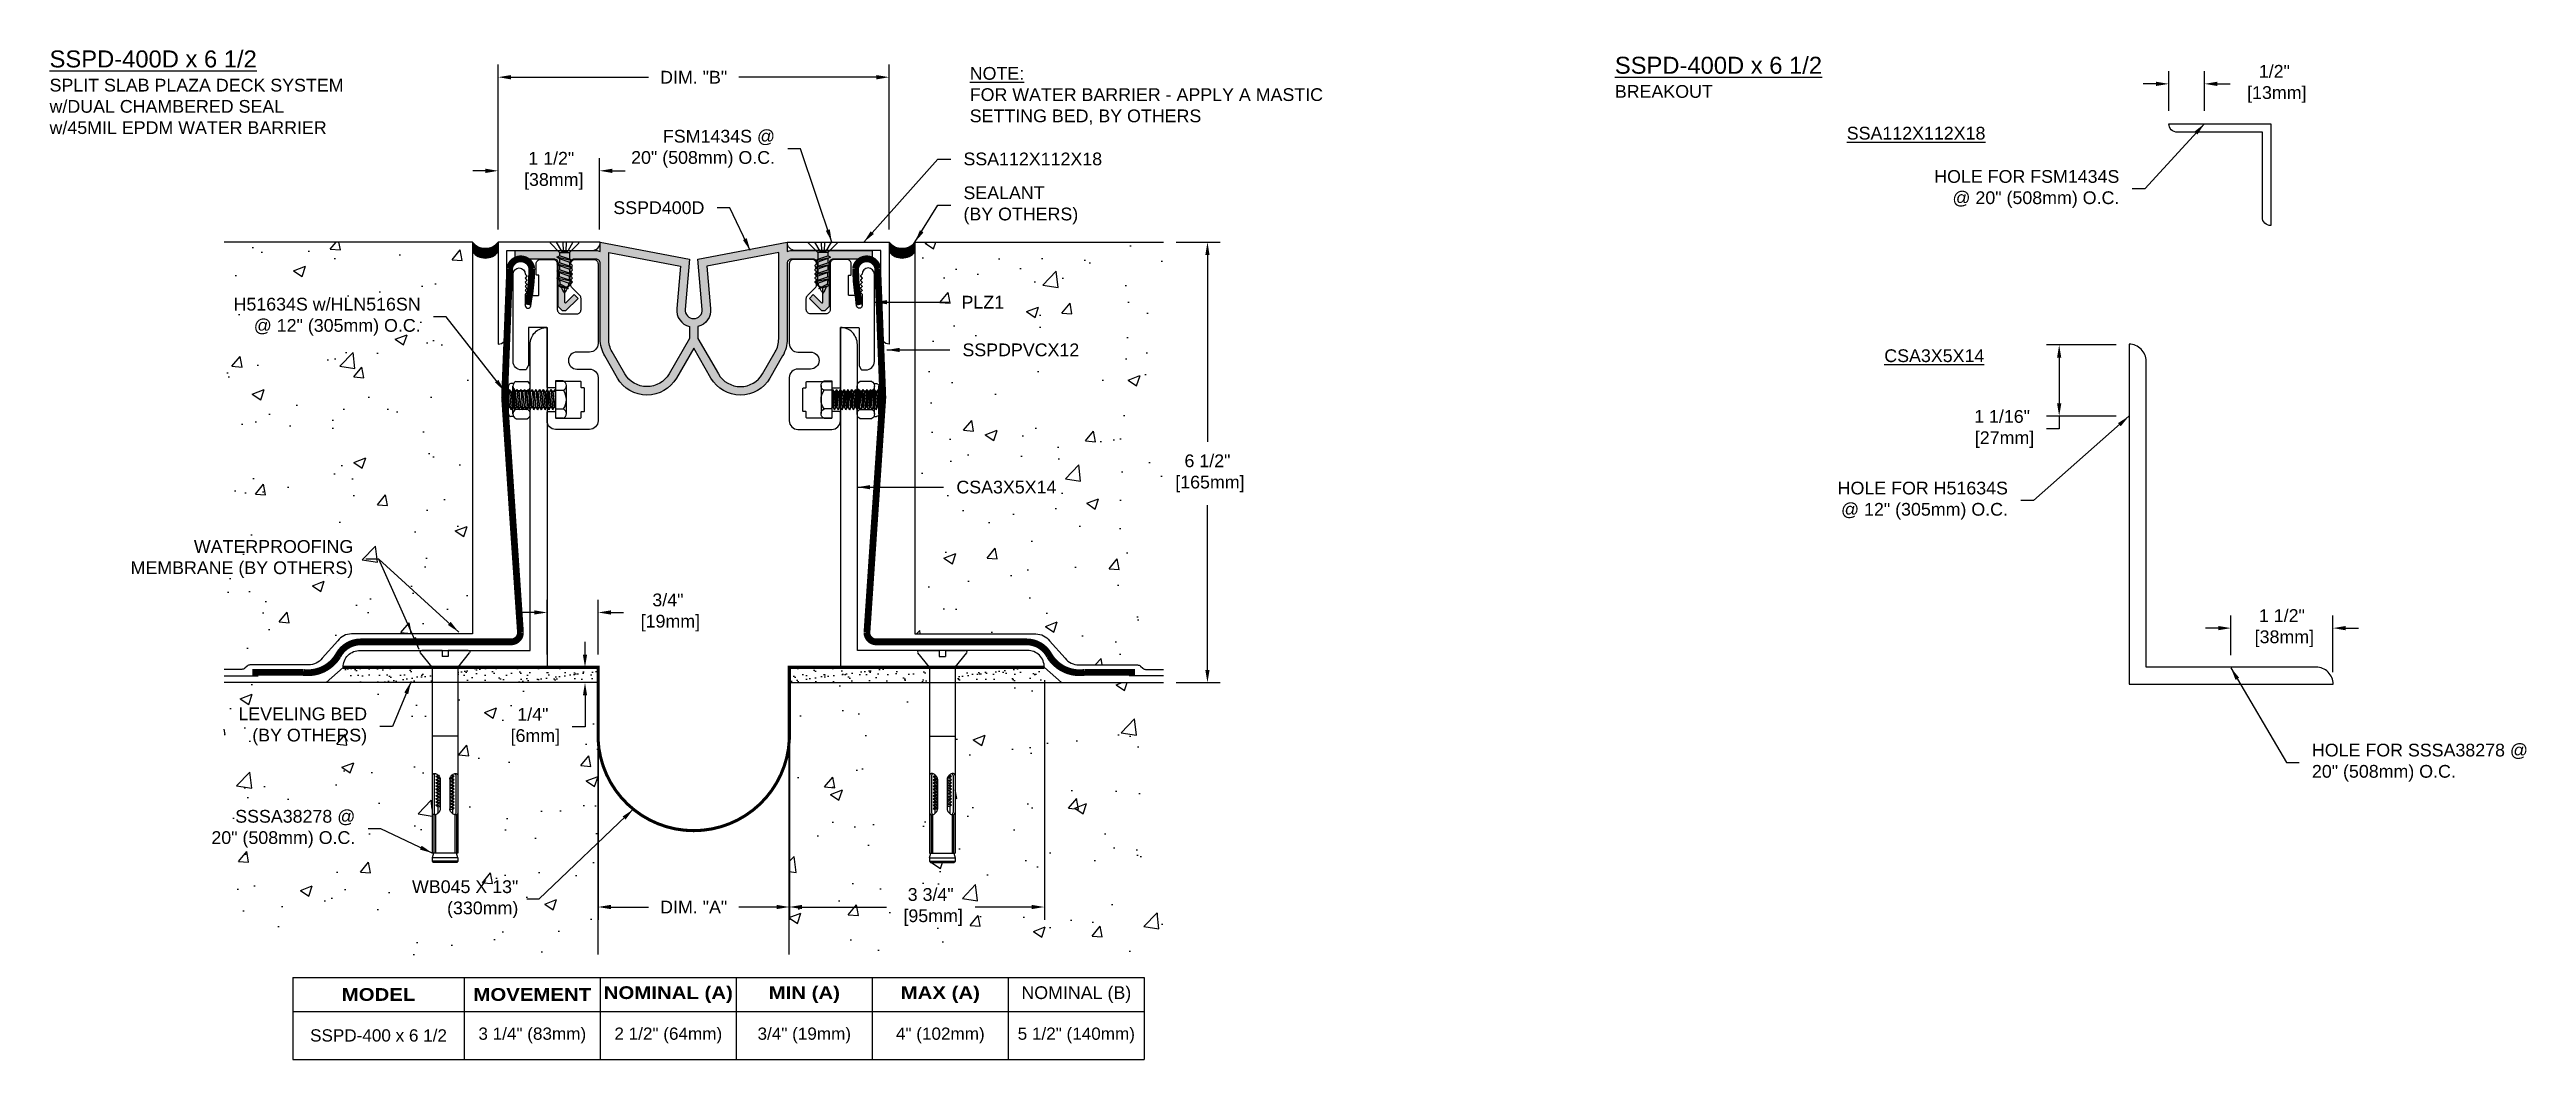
# Model space of a CAD drawing. Header units: inches. Extents: x -2.6 to 33.9, y -12 to 2.8.
import ezdxf

# ---------------------------------------------------------------- set-up
doc = ezdxf.new("R2010")
doc.units = ezdxf.units.IN
doc.header["$MEASUREMENT"] = 0
for name, color, linetype in [('Anchors', 4, 'Continuous'), ('Conditions', 1, 'Continuous'), ('Dimensions', 3, 'Continuous'), ('Fillers', 2, 'Continuous'), ('Metals', 7, 'Continuous'), ('Seal', 5, 'Continuous'), ('TABLE', 1, 'Continuous'), ('Text', 2, 'Continuous')]:
    doc.layers.add(name, color=color, linetype=linetype)
doc.styles.add('ARIAL', font='arial.ttf')
doc.dimstyles.new('Arial', dxfattribs={"dimscale": 1.5, "dimtxt": 0.125, "dimasz": 0.125, "dimexe": 0.125, "dimexo": 0.125, "dimgap": 0.125, "dimtad": 0, "dimtih": 1, "dimtoh": 1, "dimdec": 4, "dimzin": 0, "dimdsep": 46, "dimlunit": 4, "dimtxsty": 'ARIAL', "dimcen": 0.125, "dimadec": 0, "dimazin": 0, "dimtfac": 1, "dimtdec": 4, "dimtofl": 0, "dimtmove": 0, "dimatfit": 3, "dimfxl": 0, "dimfrac": 2, "dimtolj": 1, "dimtzin": 0, "dimarcsym": 0})
pattern_1 = [(37.5, (-4.8217, -10.52077), (-0.0062993, 0.1926824), [0, -0.152, 0, -0.17, 0, -0.1625]), (7.5, (-4.8217, -10.52077), (0.1769777, 0.2822146), [0, -0.082, 0, -0.137, 0, -0.0525]), (327.5, (-4.9447, -10.52077), (0.3114142, 0.0005659), [0, -0.05, 0, -0.18, 0, -0.235]), (317.5, (-4.9447, -10.52077), (0.3006127, 0.0877676), [0, -0.025, 0, -0.118, 0, -0.135])]
pattern_2 = [(50, (-4.8217, -10.5208), (1.79315, -0.15688), [0.1875, -2.0625]), (355, (-4.8217, -10.5208), (-0.34688, 1.88048), [0.15, -1.65]), (100.451, (-4.6723, -10.5338), (1.44627, 1.7236), [0.15935, -1.75286]), (46.184, (-4.8217, -10.0208), (2.6681, -0.4138), [0.28125, -3.09375]), (96.636, (-4.5994, -10.0553), (2.33666, 2.4353), [0.23903, -2.62928]), (351.184, (-4.8217, -10.0208), (2.33665, 2.4353), [0.225, -2.475]), (21, (-4.5717, -10.1458), (1.49227, -1.00655), [0.1875, -2.0625]), (326, (-4.5717, -10.1458), (0.60829, 1.81288), [0.15, -1.65]), (71.451, (-4.4473, -10.2297), (2.10056, 0.80633), [0.15935, -1.75286]), (37.5, (-4.8217, -10.5208), (0.0304, 0.832235), [0, -1.63, 0, -1.675, 0, -1.65625]), (7.5, (-4.8217, -10.5208), (0.657674, 0.98603), [0, -0.955, 0, -1.5925, 0, -0.63125]), (327.5, (-5.3792, -10.5208), (1.334556, -0.056387), [0, -0.625, 0, -1.95, 0, -2.5875]), (317.5, (-5.6292, -10.5208), (1.457965, 0.25026), [0, -0.8125, 0, -1.295, 0, -1.8375])]

msp = doc.modelspace()

# ---------------------------------------------------------------- texts
at = {"layer": 'Text', "style": 'ARIAL'}
for s, insert, char_height, width, attachment_point in [('{\\LSSPD-400D x 6 1/2\\P\\H0.75x;\\lSPLIT SLAB PLAZA DECK SYSTEM\\Pw/DUAL CHAMBERED SEAL\\Pw/45MIL EPDM WATER BARRIER}', (-2.56595, 2.81983), 0.25, 4.7396332, 1), ('{\\LNOTE:}\\PFOR WATER BARRIER - APPLY A MASTIC SETTING BED, BY OTHERS', (10.96534, 2.57606), 0.1875, 5.9299694, 1), ('{\\LSSPD-400D x 6 1/2\\P\\H0.75x;\\lBREAKOUT}', (20.45174, 2.72687), 0.25, 4.7396332, 1), ('FSM1434S @\\P20" (508mm) O.C.', (8.1024, 1.37339), 0.1875, 2.5915624, 6), ('{\\LSSA112X112X18}', (25.90088, 1.60126), 0.1875, 2.2451472, 6), ('SSA112X112X18', (10.87313, 1.22246), 0.1875, 3.2637827, 4), ('SEALANT\\P(BY OTHERS)', (10.87313, 0.54156), 0.1875, 3.2637827, 4), ('HOLE FOR FSM1434S \\P@ 20" (508mm) O.C.', (27.87047, 0.78141), 0.1875, 3.9506446, 6), ('SSPD400D', (7.06368, 0.50518), 0.1875, 2.2001284, 6), ('H51634S w/HLN516SN\\P@ 12" (305mm) O.C.', (2.89112, -1.09718), 0.1875, 4.2482114, 6), ('PLZ1', (10.84414, -0.88365), 0.1875, 2.0958254, 4), ('SSPDPVCX12', (10.8582, -1.58622), 0.1875, 2.6162653, 4), ('\\A1;{\\LCSA3X5X14}', (24.41425, -1.6721), 0.1875, 2.4899842, 4), ('\\A1;CSA3X5X14', (10.7692, -3.60497), 0.1875, 2.4899842, 4), ('HOLE FOR H51634S \\P@ 12" (305mm) O.C.', (26.23254, -3.80236), 0.1875, 4.2482114, 6), ('WATERPROOFING\\PMEMBRANE (BY OTHERS)', (1.89945, -4.66171), 0.1875, 4.3238956, 6), ('LEVELING BED\\P(BY OTHERS)', (2.10301, -7.12379), 0.1875, 3.9533146, 6), ('HOLE FOR SSSA38278 @\\P20" (508mm) O.C.', (30.70274, -7.65697), 0.1875, 3.6647516, 4), ('SSSA38278 @\\P20" (508mm) O.C.', (1.92987, -8.63124), 0.1875, 3.6647516, 6)]:
    msp.add_mtext(s, dxfattribs=dict(at, insert=insert, char_height=char_height, width=width, attachment_point=attachment_point))
at = {"layer": 'Text', "insert": (4.32714, -9.66627), "char_height": 0.1875, "attachment_point": 6, "style": 'ARIAL'}
msp.add_mtext('WB045 X 13"\\P(330mm)', dxfattribs=at)

# ---------------------------------------------------------------- blocks, each defined once
blk = doc.blocks.new('PLZ1')
blk.add_lwpolyline([(0.265, 0, -0.414214), (0.275, -0.01), (0.275, -0.56, 0.131652), (0.276, -0.565), (0.308, -0.62, 0.267949), (0.317, -0.625), (0.375, -0.625, 0.414214), (0.5, -0.5), (0.5, 0.785, 1), (0.32, 0.785, -0.198912), (0.317, 0.778), (0.301, 0.762, 0.414214), (0.301, 0.748), (0.317, 0.732, -0.198912), (0.32, 0.725, -0.198912), (0.317, 0.718), (0.301, 0.702, 0.414214), (0.301, 0.688), (0.317, 0.672, -0.198912), (0.32, 0.665, -0.198912), (0.317, 0.658), (0.301, 0.642, 0.414214), (0.301, 0.628), (0.317, 0.612, -0.198912), (0.32, 0.605, -0.198912), (0.317, 0.598), (0.301, 0.582, 0.414214), (0.301, 0.568), (0.317, 0.552, -0.198912), (0.32, 0.545, -0.198912), (0.317, 0.538), (0.301, 0.522, 0.414214), (0.301, 0.508), (0.317, 0.492, -0.198912), (0.32, 0.485), (0.32, 0.322, -0.93609), (0.24, 0.317), (0.221, 0.461, 0.376062), (0.211, 0.47), (0.13, 0.47, -0.414214), (0.12, 0.48), (0.12, 0.76, -0.414214), (0.13, 0.77), (0.15, 0.77, 0.414214), (0.16, 0.78), (0.16, 0.937, 0.414214), (0.097, 1), (-0.088, 1, 0.414214), (-0.15, 0.937), (-0.15, 0.262, -0.414214), (-0.213, 0.2), (-0.438, 0.2, -0.414214), (-0.5, 0.262), (-0.5, 0.424, -0.198912), (-0.482, 0.468), (-0.368, 0.582, 0.198912), (-0.35, 0.626), (-0.35, 0.637, 0.198912), (-0.353, 0.645), (-0.369, 0.66, -0.414214), (-0.369, 0.675), (-0.353, 0.69, 0.198912), (-0.35, 0.697, 0.198912), (-0.353, 0.705), (-0.369, 0.72, -0.414214), (-0.369, 0.735), (-0.353, 0.75, 0.198912), (-0.35, 0.757, 0.198912), (-0.353, 0.765), (-0.369, 0.78, -0.414214), (-0.369, 0.795), (-0.353, 0.81, 0.198912), (-0.35, 0.817, 0.198912), (-0.353, 0.825), (-0.369, 0.84, -0.414214), (-0.369, 0.855), (-0.353, 0.87, 0.198912), (-0.35, 0.877, 0.198912), (-0.353, 0.885), (-0.369, 0.9, -0.414214), (-0.369, 0.915), (-0.353, 0.93, 0.198912), (-0.35, 0.937, 0.414214), (-0.413, 1), (-0.688, 1, 0.414214), (-0.75, 0.937), (-0.75, -0.238, 0.414214), (-0.625, -0.363), (-0.438, -0.363, -1), (-0.438, -0.613), (-0.625, -0.613, 0.414214), (-0.75, -0.737), (-0.75, -1.375, 0.414214), (-0.625, -1.5), (-0.125, -1.5, 0.414214), (0, -1.375), (0, -1.248, 0.414214), (-0.01, -1.238), (-0.115, -1.238, 0.414214), (-0.125, -1.248), (-0.125, -1.323, -0.414214), (-0.135, -1.333), (-0.49, -1.333, -0.414214), (-0.5, -1.323), (-0.5, -1.248, 0.414214), (-0.51, -1.238), (-0.54, -1.238, -0.414214), (-0.55, -1.228), (-0.55, -0.898, -0.414214), (-0.54, -0.888), (-0.51, -0.888, 0.414214), (-0.5, -0.878), (-0.5, -0.803, -0.414214), (-0.49, -0.793), (-0.135, -0.793, -0.414214), (-0.125, -0.803), (-0.125, -0.878, 0.414214), (-0.115, -0.888), (-0.01, -0.888, 0.414214), (0, -0.878), (0, -0.01, -0.414214), (0.01, 0)], format="xyb", close=True)
blk = doc.blocks.new('SSPD400D')
h = blk.add_hatch(color=256)
h.paths.add_polyline_path([(0.125, 0.136), (0.06, 0.875), (1.375, 1.125), (1.375, 0.989, -0.085164), (1.437, 1), (2.625, 1), (2.625, 0.875), (2.054, 0.875, 0.414214), (1.991, 0.813), (1.991, 0.177), (1.929, 0.115), (1.884, 0.115), (1.701, 0.298), (1.758, 0.354), (1.875, 0.237, 0.668179), (1.901, 0.248), (1.901, 0.426, 0.421261), (1.861, 0.465, -0.421261), (1.821, 0.504), (1.821, 0.813, 0.414214), (1.759, 0.875), (1.437, 0.875, 0.414214), (1.375, 0.813), (1.375, -0.3, -0.131652), (1.308, -0.55), (1.121, -0.875, -0.577538), (0.254, -0.875), (0, -0.434), (-0.254, -0.875, -0.577538), (-1.121, -0.875), (-1.308, -0.55, -0.131652), (-1.375, -0.3), (-1.375, 0.813, 0.414214), (-1.438, 0.875), (-1.759, 0.875, 0.414214), (-1.821, 0.813), (-1.821, 0.504, -0.421261), (-1.861, 0.465, 0.421261), (-1.901, 0.426), (-1.901, 0.248, 0.668179), (-1.875, 0.237), (-1.758, 0.354), (-1.701, 0.298), (-1.884, 0.115), (-1.929, 0.115), (-1.991, 0.177), (-1.991, 0.813, 0.414214), (-2.054, 0.875), (-2.625, 0.875), (-2.625, 1), (-1.438, 1, -0.085164), (-1.375, 0.989), (-1.375, 1.125), (-0.06, 0.875), (-0.125, 0.136, 0.439955), (0, 0, 0.439955)])
h.paths.add_polyline_path([(-0.249, 0.147, 0.366501), (-0.063, -0.117), (-0.063, -0.292), (-0.363, -0.813, -0.57735), (-1.012, -0.813), (-1.2, -0.488, -0.131653), (-1.25, -0.3), (-1.25, 0.974), (-0.194, 0.773)], flags=16)
h.paths.add_polyline_path([(0.194, 0.773), (1.25, 0.974), (1.25, -0.3, -0.131653), (1.2, -0.488), (1.012, -0.813, -0.57735), (0.363, -0.813), (0.062, -0.292), (0.062, -0.117, 0.366501), (0.249, 0.147)], flags=16)
for points in [[(1.437, 1), (2.625, 1), (2.625, 0.875), (2.054, 0.875, 0.414214), (1.991, 0.813), (1.991, 0.177), (1.929, 0.115), (1.884, 0.115), (1.701, 0.298), (1.758, 0.354), (1.875, 0.237, 0.668179), (1.901, 0.248), (1.901, 0.426, 0.421261), (1.861, 0.465, -0.421261), (1.821, 0.504), (1.821, 0.813, 0.414214), (1.759, 0.875), (1.437, 0.875, 0.414214), (1.375, 0.813), (1.375, -0.3, -0.131652), (1.308, -0.55), (1.121, -0.875, -0.577538), (0.254, -0.875), (0, -0.434), (-0.254, -0.875, -0.577538), (-1.121, -0.875), (-1.308, -0.55, -0.131652), (-1.375, -0.3), (-1.375, 0.813, 0.414214), (-1.438, 0.875), (-1.759, 0.875, 0.414214), (-1.821, 0.813), (-1.821, 0.504, -0.421261), (-1.861, 0.465, 0.421261), (-1.901, 0.426), (-1.901, 0.248, 0.668179), (-1.875, 0.237), (-1.758, 0.354), (-1.701, 0.298), (-1.884, 0.115), (-1.929, 0.115), (-1.991, 0.177), (-1.991, 0.813, 0.414214), (-2.054, 0.875), (-2.625, 0.875), (-2.625, 1), (-1.438, 1, -0.085164), (-1.375, 0.989), (-1.375, 1.125), (-0.06, 0.875), (-0.125, 0.136, 0.439955), (0, 0, 0.439955), (0.125, 0.136), (0.06, 0.875), (1.375, 1.125), (1.375, 0.989, -0.085164)], [(-1.012, -0.813), (-1.2, -0.488, -0.131653), (-1.25, -0.3), (-1.25, 0.974), (-0.194, 0.773), (-0.249, 0.147, 0.366501), (-0.063, -0.117), (-0.063, -0.292), (-0.363, -0.813, -0.57735)], [(1.25, 0.974), (0.194, 0.773), (0.249, 0.147, -0.366501), (0.062, -0.117), (0.062, -0.292), (0.363, -0.813, 0.57735), (1.012, -0.813), (1.2, -0.488, 0.131653), (1.25, -0.3)]]:
    blk.add_lwpolyline(points, format="xyb", close=True)
blk = doc.blocks.new('*D14')
at = {"layer": 'Defpoints', "color": 0}
for p in [(4.031, 1.049), (4.031, 0), (5.523, 0)]:
    blk.add_point(p, dxfattribs=at)
at = {"layer": 'Dimensions', "color": 0, "lineweight": -2}
for p, q in [((4.031, 0.187), (4.031, 1.236)), ((5.523, 0.187), (5.523, 1.236)), ((3.844, 1.049), (3.656, 1.049)), ((5.71, 1.049), (5.898, 1.049))]:
    blk.add_line(p, q, dxfattribs=at)
at = {"layer": 'Dimensions', "color": 0}
for points in [[(3.844, 1.08), (3.844, 1.017), (4.031, 1.049)], [(5.71, 1.08), (5.71, 1.017), (5.523, 1.049)]]:
    blk.add_solid(points, dxfattribs=at)
at = {"layer": 'Dimensions', "color": 0, "insert": (4.812, 1.049), "char_height": 0.1875, "attachment_point": 5, "style": 'ARIAL'}
blk.add_mtext('\\A1;1 1/2"\\P [38mm]', dxfattribs=at)
blk = doc.blocks.new('SSSA38278')
for p, q in [((-0.341, 0), (-0.045, 0)), ((-0.045, 0), (-0.045, -0.09)), ((0.045, 0), (0.341, 0)), ((0.045, 0), (0.045, -0.09)), ((-0.191, -0.246), (-0.36, -0.039)), ((-0.187, -0.256), (-0.187, -2.982)), ((-0.045, -0.09), (0.045, -0.09)), ((0.188, -0.256), (0.188, -2.982)), ((0.191, -0.246), (0.36, -0.039)), ((-0.187, -1.262), (0.188, -1.262)), ((-0.157, -1.843), (-0.157, -2.387)), ((-0.135, -1.857), (-0.108, -1.84)), ((-0.135, -1.857), (-0.089, -1.849)), ((-0.135, -1.857), (-0.108, -1.873)), ((-0.135, -1.904), (-0.108, -1.887)), ((-0.135, -1.904), (-0.071, -1.893)), ((-0.135, -1.904), (-0.108, -1.92)), ((-0.135, -1.951), (-0.108, -1.934)), ((-0.135, -1.951), (-0.07, -1.94)), ((-0.135, -1.951), (-0.108, -1.967)), ((-0.135, -1.998), (-0.108, -1.981)), ((-0.135, -1.998), (-0.07, -1.986)), ((-0.135, -1.998), (-0.108, -2.014)), ((-0.135, -2.044), (-0.108, -2.028)), ((-0.135, -2.044), (-0.07, -2.033)), ((-0.135, -2.044), (-0.108, -2.061)), ((-0.135, -2.091), (-0.108, -2.075)), ((-0.135, -2.091), (-0.07, -2.08)), ((-0.135, -2.091), (-0.108, -2.108)), ((-0.135, -2.138), (-0.108, -2.122)), ((-0.135, -2.138), (-0.07, -2.127)), ((-0.135, -2.138), (-0.108, -2.155)), ((-0.135, -2.185), (-0.108, -2.169)), ((-0.135, -2.185), (-0.07, -2.174)), ((-0.135, -2.185), (-0.108, -2.202)), ((-0.108, -1.83), (-0.108, -1.84)), ((-0.108, -1.84), (-0.098, -1.838)), ((-0.078, -1.867), (-0.108, -1.873)), ((-0.108, -1.873), (-0.108, -1.887)), ((-0.108, -1.887), (-0.073, -1.88)), ((-0.07, -1.912), (-0.108, -1.92)), ((-0.108, -1.92), (-0.108, -1.934)), ((-0.108, -1.934), (-0.07, -1.926)), ((-0.07, -1.959), (-0.108, -1.967)), ((-0.108, -1.967), (-0.108, -1.981)), ((-0.108, -1.981), (-0.07, -1.973)), ((-0.07, -2.006), (-0.108, -2.014)), ((-0.108, -2.014), (-0.108, -2.028)), ((-0.108, -2.028), (-0.07, -2.02)), ((-0.07, -2.053), (-0.108, -2.061)), ((-0.108, -2.061), (-0.108, -2.075)), ((-0.108, -2.075), (-0.07, -2.067)), ((-0.07, -2.1), (-0.108, -2.108)), ((-0.108, -2.108), (-0.108, -2.122)), ((-0.108, -2.122), (-0.07, -2.114)), ((-0.07, -2.147), (-0.108, -2.155)), ((-0.108, -2.155), (-0.108, -2.169)), ((-0.108, -2.169), (-0.07, -2.16)), ((-0.07, -1.896), (-0.07, -2.334)), ((0.071, -1.895), (0.108, -1.887)), ((0.071, -1.896), (0.071, -2.334)), ((0.071, -1.915), (0.135, -1.904)), ((0.071, -1.915), (0.135, -1.904)), ((0.108, -1.92), (0.071, -1.928)), ((0.071, -1.942), (0.108, -1.934)), ((0.071, -1.962), (0.135, -1.951)), ((0.108, -1.967), (0.071, -1.975)), ((0.071, -1.989), (0.108, -1.981)), ((0.071, -2.009), (0.135, -1.998)), ((0.108, -2.014), (0.071, -2.022)), ((0.071, -2.036), (0.108, -2.028)), ((0.071, -2.056), (0.135, -2.044)), ((0.108, -2.061), (0.071, -2.069)), ((0.071, -2.083), (0.108, -2.075)), ((0.071, -2.103), (0.135, -2.091)), ((0.108, -2.108), (0.071, -2.116)), ((0.071, -2.13), (0.108, -2.122)), ((0.071, -2.149), (0.135, -2.138)), ((0.108, -2.155), (0.071, -2.163)), ((0.071, -2.177), (0.108, -2.169)), ((0.071, -2.196), (0.135, -2.185)), ((0.108, -1.873), (0.072, -1.881)), ((0.078, -1.867), (0.135, -1.857)), ((0.093, -1.844), (0.108, -1.84)), ((0.108, -1.83), (0.108, -1.84)), ((0.135, -1.857), (0.108, -1.84)), ((0.135, -1.857), (0.108, -1.873)), ((0.108, -1.873), (0.108, -1.887)), ((0.135, -1.904), (0.108, -1.887)), ((0.135, -1.904), (0.108, -1.92)), ((0.108, -1.92), (0.108, -1.934)), ((0.135, -1.951), (0.108, -1.934)), ((0.135, -1.951), (0.108, -1.967)), ((0.108, -1.967), (0.108, -1.981)), ((0.135, -1.998), (0.108, -1.981)), ((0.135, -1.998), (0.108, -2.014)), ((0.108, -2.014), (0.108, -2.028)), ((0.135, -2.044), (0.108, -2.028)), ((0.135, -2.044), (0.108, -2.061)), ((0.108, -2.061), (0.108, -2.075)), ((0.135, -2.091), (0.108, -2.075)), ((0.135, -2.091), (0.108, -2.108)), ((0.108, -2.108), (0.108, -2.122)), ((0.135, -2.138), (0.108, -2.122)), ((0.135, -2.138), (0.108, -2.155)), ((0.108, -2.155), (0.108, -2.169)), ((0.135, -2.185), (0.108, -2.169)), ((0.135, -2.185), (0.108, -2.202)), ((0.158, -1.843), (0.158, -2.387)), ((-0.166, -2.42), (-0.166, -2.982)), ((-0.143, -2.42), (-0.143, -2.982)), ((-0.135, -2.232), (-0.108, -2.215)), ((-0.135, -2.232), (-0.07, -2.221)), ((-0.135, -2.232), (-0.108, -2.248)), ((-0.135, -2.279), (-0.108, -2.262)), ((-0.135, -2.279), (-0.07, -2.268)), ((-0.135, -2.279), (-0.108, -2.295)), ((-0.135, -2.326), (-0.108, -2.309)), ((-0.135, -2.326), (-0.07, -2.315)), ((-0.135, -2.326), (-0.108, -2.342)), ((-0.07, -2.193), (-0.108, -2.202)), ((-0.108, -2.202), (-0.108, -2.215)), ((-0.108, -2.215), (-0.07, -2.207)), ((-0.07, -2.24), (-0.108, -2.248)), ((-0.108, -2.248), (-0.108, -2.262)), ((-0.108, -2.262), (-0.07, -2.254)), ((-0.07, -2.287), (-0.108, -2.295)), ((-0.108, -2.295), (-0.108, -2.309)), ((-0.108, -2.309), (-0.07, -2.301)), ((-0.07, -2.334), (-0.108, -2.342)), ((-0.108, -2.342), (-0.108, -2.401)), ((0.108, -2.202), (0.071, -2.21)), ((0.071, -2.224), (0.108, -2.215)), ((0.071, -2.243), (0.135, -2.232)), ((0.108, -2.248), (0.071, -2.257)), ((0.071, -2.27), (0.108, -2.262)), ((0.071, -2.29), (0.135, -2.279)), ((0.108, -2.295), (0.071, -2.303)), ((0.108, -2.202), (0.108, -2.215)), ((0.135, -2.232), (0.108, -2.215)), ((0.135, -2.232), (0.108, -2.248)), ((0.108, -2.248), (0.108, -2.262)), ((0.135, -2.279), (0.108, -2.262)), ((0.135, -2.279), (0.108, -2.295)), ((0.108, -2.295), (0.108, -2.401)), ((0.143, -2.42), (0.143, -2.982)), ((0.166, -2.42), (0.166, -2.982)), ((-0.187, -3.053), (-0.168, -2.982)), ((-0.187, -2.982), (0.188, -2.982)), ((-0.187, -3.053), (0.188, -3.053)), ((-0.187, -3.053), (-0.187, -3.099)), ((-0.187, -3.099), (0.188, -3.099)), ((-0.187, -3.099), (-0.174, -3.123)), ((-0.174, -3.123), (0.174, -3.123)), ((0.168, -2.982), (0.188, -3.053)), ((0.188, -3.099), (0.174, -3.123)), ((0.188, -3.053), (0.188, -3.099))]:
    blk.add_line(p, q)
for centre, radius, start, end in [((-0.341, -0.024), 0.0239, 90, 219.032), ((-0.202, -0.256), 0.015, 0, 39.1666), ((0.203, -0.256), 0.015, 140.8334, 180), ((0.341, -0.024), 0.0239, 320.968, 90), ((-0.159, -1.839), 0.0276, 135, 168.9394), ((-0.159, -1.839), 0.0276, 101.0606, 135), ((-0.155, -1.863), 0.0524, 76.6123, 101.0606), ((-0.129, -1.839), 0.0276, 135, 168.9394), ((-0.129, -1.839), 0.0276, 110.9085, 135), ((-0.161, -1.888), 0.0783, 59.3028, 76.6123), ((-0.179, -1.919), 0.114, 45, 59.3028), ((0.179, -1.919), 0.114, 120.6972, 135), ((0.161, -1.888), 0.0783, 103.3877, 120.6972), ((0.129, -1.839), 0.0276, 45, 69.0915), ((0.155, -1.863), 0.0524, 78.9394, 103.3877), ((0.129, -1.839), 0.0276, 11.0606, 45), ((0.159, -1.839), 0.0276, 45, 78.9394), ((0.159, -1.839), 0.0276, 11.0606, 45), ((-0.135, -1.843), 0.0524, 168.9394, 180), ((-0.105, -1.843), 0.0524, 168.9394, 180), ((-0.179, -1.919), 0.114, 30.6972, 45), ((-0.148, -1.901), 0.0783, 13.3877, 30.6972), ((-0.123, -1.895), 0.0524, 358.2993, 13.3877), ((0.123, -1.895), 0.0524, 166.6123, 181.7007), ((0.148, -1.901), 0.0783, 149.3028, 166.6123), ((0.179, -1.919), 0.114, 135, 149.3028), ((0.105, -1.843), 0.0524, 360, 11.0606), ((0.135, -1.843), 0.0524, 0, 11.0606), ((-0.135, -2.387), 0.0524, 180, 191.0606), ((-0.159, -2.392), 0.0276, 191.0606, 225), ((-0.159, -2.392), 0.0276, 225, 258.9394), ((-0.155, -2.367), 0.0524, 258.9394, 283.3877), ((-0.105, -2.387), 0.0524, 180, 191.0606), ((-0.129, -2.392), 0.0276, 191.0606, 225), ((-0.129, -2.392), 0.0276, 225, 249.0915), ((-0.161, -2.342), 0.0783, 283.3877, 300.6972), ((-0.179, -2.311), 0.114, 300.6972, 315), ((-0.179, -2.311), 0.114, 315, 329.3028), ((-0.148, -2.329), 0.0783, 329.3028, 346.6123), ((-0.123, -2.335), 0.0524, 346.6123, 1.7007), ((0.123, -2.335), 0.0524, 178.2993, 193.3877), ((0.148, -2.329), 0.0783, 193.3877, 210.6972), ((0.179, -2.311), 0.114, 210.6972, 225), ((0.179, -2.311), 0.114, 225, 239.3028), ((0.161, -2.342), 0.0783, 239.3028, 256.6123), ((0.129, -2.392), 0.0276, 290.9085, 315), ((0.155, -2.367), 0.0524, 256.6123, 281.0606), ((0.129, -2.392), 0.0276, 315, 348.9394), ((0.105, -2.387), 0.0524, 348.9394, 0), ((0.159, -2.392), 0.0276, 281.0606, 315), ((0.159, -2.392), 0.0276, 315, 348.9394), ((0.135, -2.387), 0.0524, 348.9394, 360)]:
    blk.add_arc(centre, radius, start, end)
blk = doc.blocks.new('*D15')
at = {"layer": 'Defpoints', "color": 0}
for p in [(9.781, 2.426), (4.031, 0), (9.781, 0)]:
    blk.add_point(p, dxfattribs=at)
at = {"layer": 'Dimensions', "color": 0, "lineweight": -2}
for p, q in [((4.031, 0.188), (4.031, 2.613)), ((9.781, 0.188), (9.781, 2.613)), ((4.219, 2.426), (6.242, 2.426)), ((9.594, 2.426), (7.571, 2.426))]:
    blk.add_line(p, q, dxfattribs=at)
at = {"layer": 'Dimensions', "color": 0}
for points in [[(4.219, 2.457), (4.219, 2.394), (4.031, 2.426)], [(9.594, 2.457), (9.594, 2.394), (9.781, 2.426)]]:
    blk.add_solid(points, dxfattribs=at)
at = {"layer": 'Dimensions', "color": 0, "insert": (6.906, 2.426), "char_height": 0.1875, "attachment_point": 5, "style": 'ARIAL'}
blk.add_mtext('\\A1;DIM. "B"', dxfattribs=at)
blk = doc.blocks.new('*D16')
at = {"layer": 'Defpoints', "color": 0}
for p in [(5.5, -7.103), (8.313, -7.103), (8.313, -9.781)]:
    blk.add_point(p, dxfattribs=at)
at = {"layer": 'Dimensions', "color": 0, "lineweight": -2}
for p, q in [((5.5, -7.29), (5.5, -9.968)), ((8.313, -7.29), (8.313, -9.968)), ((5.688, -9.781), (6.242, -9.781)), ((8.125, -9.781), (7.571, -9.781))]:
    blk.add_line(p, q, dxfattribs=at)
at = {"layer": 'Dimensions', "color": 0}
for points in [[(5.688, -9.749), (5.688, -9.812), (5.5, -9.781)], [(8.125, -9.749), (8.125, -9.812), (8.313, -9.781)]]:
    blk.add_solid(points, dxfattribs=at)
at = {"layer": 'Dimensions', "color": 0, "insert": (6.906, -9.781), "char_height": 0.1875, "attachment_point": 5, "style": 'ARIAL'}
blk.add_mtext('\\A1;DIM. "A"', dxfattribs=at)
blk = doc.blocks.new('*D19')
at = {"layer": 'Defpoints', "color": 0}
for p in [(5.308, -6.255), (5.5, -6.255), (5.5, -6.48)]:
    blk.add_point(p, dxfattribs=at)
at = {"layer": 'Dimensions', "color": 0, "lineweight": -2}
for p, q in [((5.308, -6.068), (5.308, -5.88)), ((5.313, -6.255), (5.12, -6.255)), ((5.313, -6.48), (5.12, -6.48)), ((5.308, -6.668), (5.308, -7.131)), ((5.308, -7.131), (5.12, -7.131))]:
    blk.add_line(p, q, dxfattribs=at)
at = {"layer": 'Dimensions', "color": 0}
for points in [[(5.277, -6.068), (5.339, -6.068), (5.308, -6.255)], [(5.277, -6.668), (5.339, -6.668), (5.308, -6.48)]]:
    blk.add_solid(points, dxfattribs=at)
at = {"layer": 'Dimensions', "color": 0, "insert": (4.541, -7.131), "char_height": 0.1875, "attachment_point": 5, "style": 'ARIAL'}
blk.add_mtext('\\A1;1/4"\\P [6mm]', dxfattribs=at)
blk = doc.blocks.new('*D17')
at = {"layer": 'Defpoints', "color": 0}
for p in [(4.75, -5.448), (4.75, -6.255), (5.5, -6.255)]:
    blk.add_point(p, dxfattribs=at)
at = {"layer": 'Dimensions', "color": 0, "lineweight": -2}
for p, q in [((4.563, -5.448), (4.375, -5.448)), ((4.75, -6.068), (4.75, -5.26)), ((5.5, -6.068), (5.5, -5.26)), ((5.688, -5.448), (5.875, -5.448))]:
    blk.add_line(p, q, dxfattribs=at)
at = {"layer": 'Dimensions', "color": 0}
for points in [[(4.563, -5.417), (4.563, -5.479), (4.75, -5.448)], [(5.688, -5.417), (5.688, -5.479), (5.5, -5.448)]]:
    blk.add_solid(points, dxfattribs=at)
at = {"layer": 'Dimensions', "color": 0, "insert": (6.527, -5.448), "char_height": 0.1875, "attachment_point": 5, "style": 'ARIAL'}
blk.add_mtext('\\A1;3/4"\\P [19mm]', dxfattribs=at)
blk = doc.blocks.new('*D20')
at = {"layer": 'Defpoints', "color": 0}
for p in [(8.313, -6.48), (12.063, -6.255), (12.063, -9.781)]:
    blk.add_point(p, dxfattribs=at)
at = {"layer": 'Dimensions', "color": 0, "lineweight": -2}
for p, q in [((12.063, -6.443), (12.063, -9.968)), ((8.313, -6.668), (8.313, -9.968)), ((8.5, -9.781), (9.739, -9.781)), ((11.875, -9.781), (11.043, -9.781))]:
    blk.add_line(p, q, dxfattribs=at)
at = {"layer": 'Dimensions', "color": 0}
for points in [[(8.5, -9.749), (8.5, -9.812), (8.313, -9.781)], [(11.875, -9.749), (11.875, -9.812), (12.063, -9.781)]]:
    blk.add_solid(points, dxfattribs=at)
at = {"layer": 'Dimensions', "color": 0, "insert": (10.391, -9.781), "char_height": 0.1875, "attachment_point": 5, "style": 'ARIAL'}
blk.add_mtext('\\A1;3 3/4"\\P [95mm]', dxfattribs=at)
blk = doc.blocks.new('*D21')
at = {"layer": 'Defpoints', "color": 0}
for p in [(13.813, 0), (13.813, -6.48), (14.461, -6.48)]:
    blk.add_point(p, dxfattribs=at)
at = {"layer": 'Dimensions', "color": 0, "lineweight": -2}
for p, q in [((14, 0), (14.648, 0)), ((14.461, -0.188), (14.461, -2.937)), ((14.461, -6.293), (14.461, -3.868)), ((14, -6.48), (14.648, -6.48))]:
    blk.add_line(p, q, dxfattribs=at)
at = {"layer": 'Dimensions', "color": 0}
for points in [[(14.43, -0.188), (14.492, -0.188), (14.461, 0)], [(14.43, -6.293), (14.492, -6.293), (14.461, -6.48)]]:
    blk.add_solid(points, dxfattribs=at)
at = {"layer": 'Dimensions', "color": 0, "insert": (14.461, -3.402), "char_height": 0.1875, "attachment_point": 5, "style": 'ARIAL'}
blk.add_mtext('\\A1;6 1/2"\\P [165mm]', dxfattribs=at)
blk = doc.blocks.new('CSA3X5X14')
at = {"layer": 'Metals'}
blk.add_lwpolyline([(0.25, 4.75, 0.414214), (0, 5), (0, 0), (3, 0, 0.414214), (2.75, 0.25), (0.25, 0.25)], format="xyb", close=True, dxfattribs=at)
blk = doc.blocks.new('SSA112X112X18')
blk.add_lwpolyline([(0, 0), (-1.5, 0), (-1.5, -1.5, 0.414214), (-1.375, -1.375), (-1.375, -0.125), (-0.125, -0.125, 0.414214)], format="xyb", close=True)
blk = doc.blocks.new('FSM1434S')
for p, q in [((0.202, 0), (-0.202, 0)), ((-0.122, 0), (-0.046, -0.132)), ((-0.024, 0), (-0.019, -0.132)), ((0.024, 0), (0.019, -0.132)), ((0.122, 0), (0.046, -0.132)), ((-0.209, -0.016), (-0.075, -0.154)), ((-0.112, -0.221), (-0.075, -0.2)), ((0.113, -0.273), (-0.112, -0.221)), ((-0.112, -0.221), (-0.075, -0.243)), ((-0.112, -0.325), (-0.075, -0.303)), ((0.113, -0.376), (-0.112, -0.325)), ((-0.112, -0.325), (-0.075, -0.346)), ((-0.075, -0.154), (0.075, -0.154)), ((-0.075, -0.154), (-0.075, -0.2)), ((0.075, -0.251), (-0.075, -0.2)), ((-0.075, -0.243), (-0.075, -0.246)), ((-0.075, -0.243), (-0.075, -0.303)), ((-0.075, -0.243), (0.075, -0.295)), ((0.075, -0.354), (-0.075, -0.303)), ((-0.075, -0.346), (0.075, -0.398)), ((-0.075, -0.346), (-0.075, -0.406)), ((-0.046, -0.132), (0.046, -0.132)), ((0.209, -0.016), (0.075, -0.154)), ((0.075, -0.154), (0.075, -0.251)), ((0.113, -0.273), (0.075, -0.251)), ((0.113, -0.273), (0.075, -0.295)), ((0.075, -0.295), (0.075, -0.298)), ((0.075, -0.295), (0.075, -0.354)), ((0.113, -0.376), (0.075, -0.354)), ((-0.112, -0.428), (-0.075, -0.406)), ((0.113, -0.479), (-0.112, -0.428)), ((-0.112, -0.428), (-0.075, -0.449)), ((-0.112, -0.531), (-0.075, -0.509)), ((0.105, -0.581), (-0.112, -0.531)), ((-0.112, -0.531), (-0.075, -0.553)), ((-0.089, -0.64), (-0.063, -0.619)), ((0.058, -0.681), (-0.089, -0.64)), ((-0.089, -0.64), (-0.051, -0.661)), ((0.075, -0.458), (-0.075, -0.406)), ((-0.075, -0.509), (-0.075, -0.449)), ((-0.075, -0.449), (0.075, -0.501)), ((0.073, -0.56), (-0.075, -0.509)), ((-0.075, -0.553), (0.067, -0.602)), ((0.058, -0.681), (-0.063, -0.619)), ((-0.051, -0.661), (0.058, -0.681)), ((0.105, -0.581), (0.067, -0.602)), ((0.105, -0.581), (0.073, -0.56)), ((0.113, -0.376), (0.075, -0.398)), ((0.075, -0.398), (0.075, -0.458)), ((0.113, -0.479), (0.075, -0.458)), ((0.113, -0.479), (0.075, -0.501)), ((0.075, -0.524), (0.075, -0.501))]:
    blk.add_line(p, q)
for centre, radius, start, end in [((-0.202, -0.01), 0.0096, 90, 224.3206), ((0.202, -0.01), 0.0096, 315.6794, 90), ((0.298, -0.526), 0.373, 184.1974, 194.4309), ((0.298, -0.526), 0.373, 201.2487, 216.9667), ((-0.298, -0.526), 0.373, 323.0333, 335.8104), ((-0.298, -0.526), 0.373, 336.5004, 348.2654), ((-0.298, -0.526), 0.373, 354.6624, 0.1882)]:
    blk.add_arc(centre, radius, start, end)
blk = doc.blocks.new('Sealant')
blk.add_hatch(color=253).paths.add_polyline_path([(0, -0.143), (0, 0, -0.481905), (-0.378, 0), (-0.378, -0.143, 0.481905)])
for centre in [(-0.189, 0.151), (-0.189, 0.008)]:
    blk.add_arc(centre, 0.242, 218.5407, 321.4593)
blk = doc.blocks.new('HLN516SN')
for p, q in [((-0.274, 0.213), (-0.274, 0.04)), ((-0.242, 0.244), (-0.242, 0.283)), ((-0.205, 0.32), (0.205, 0.32)), ((-0.205, 0.253), (0.205, 0.253)), ((-0.205, 0), (0.205, 0)), ((-0.137, 0.04), (-0.137, 0.213)), ((0.137, 0.04), (0.137, 0.213)), ((0.242, 0.244), (0.242, 0.283)), ((0.274, 0.213), (0.274, 0.04))]:
    blk.add_line(p, q)
for centre, radius, start, end in [((-0.205, 0.175), 0.0783, 29.0208, 150.9792), ((-0.205, 0.078), 0.0783, 209.0208, 330.9792), ((-0.205, 0.283), 0.037, 90, 180), ((0, 0.001), 0.253, 57.1911, 122.8089), ((0, 0.253), 0.253, 237.1911, 302.8089), ((0.205, 0.175), 0.0783, 29.0208, 150.9792), ((0.205, 0.078), 0.0783, 209.0208, 330.9792), ((0.205, 0.283), 0.037, 0, 90)]:
    blk.add_arc(centre, radius, start, end)
blk = doc.blocks.new('H51634S')
for p, q in [((-0.275, 0.114), (-0.275, 0)), ((-0.275, 0), (0.275, 0)), ((-0.206, 0.158), (0.206, 0.158)), ((-0.15, -0.013), (-0.127, 0)), ((-0.15, -0.013), (-0.008, 0)), ((-0.138, 0), (-0.138, 0.114)), ((0.124, 0), (0.113, -0.007)), ((0.137, 0), (0.137, 0.114)), ((0.275, 0.114), (0.275, 0)), ((-0.15, -0.013), (-0.113, -0.034)), ((-0.15, -0.069), (0.15, -0.041)), ((-0.15, -0.069), (-0.113, -0.047)), ((-0.15, -0.069), (-0.113, -0.09)), ((-0.15, -0.124), (0.15, -0.096)), ((-0.15, -0.124), (-0.113, -0.103)), ((-0.15, -0.124), (-0.113, -0.145)), ((-0.15, -0.18), (0.15, -0.152)), ((-0.15, -0.18), (-0.113, -0.159)), ((-0.15, -0.18), (-0.113, -0.201)), ((-0.15, -0.235), (0.15, -0.208)), ((-0.15, -0.235), (-0.113, -0.214)), ((-0.15, -0.235), (-0.113, -0.257)), ((-0.15, -0.291), (0.15, -0.263)), ((-0.15, -0.291), (-0.113, -0.27)), ((-0.15, -0.291), (-0.113, -0.312)), ((-0.15, -0.346), (0.15, -0.319)), ((-0.15, -0.346), (-0.113, -0.325)), ((-0.15, -0.346), (-0.113, -0.368)), ((0.113, -0.007), (-0.113, -0.034)), ((-0.113, -0.047), (0.113, -0.02)), ((-0.113, -0.047), (-0.113, -0.034)), ((0.113, -0.062), (-0.113, -0.09)), ((-0.113, -0.103), (0.113, -0.075)), ((-0.113, -0.103), (-0.113, -0.09)), ((0.113, -0.118), (-0.113, -0.145)), ((-0.113, -0.159), (0.113, -0.131)), ((-0.113, -0.159), (-0.113, -0.145)), ((0.113, -0.173), (-0.113, -0.201)), ((-0.113, -0.214), (0.113, -0.186)), ((-0.113, -0.214), (-0.113, -0.201)), ((0.113, -0.229), (-0.113, -0.257)), ((-0.113, -0.27), (0.113, -0.242)), ((-0.113, -0.27), (-0.113, -0.257)), ((0.113, -0.284), (-0.113, -0.312)), ((-0.113, -0.325), (0.113, -0.297)), ((-0.113, -0.325), (-0.113, -0.312)), ((0.113, -0.34), (-0.113, -0.368)), ((-0.113, -0.381), (0.113, -0.353)), ((0.113, -0.02), (0.113, -0.007)), ((0.15, -0.041), (0.113, -0.02)), ((0.15, -0.041), (0.113, -0.062)), ((0.113, -0.075), (0.113, -0.062)), ((0.15, -0.096), (0.113, -0.075)), ((0.15, -0.096), (0.113, -0.118)), ((0.113, -0.131), (0.113, -0.118)), ((0.15, -0.152), (0.113, -0.131)), ((0.15, -0.152), (0.113, -0.173)), ((0.113, -0.186), (0.113, -0.173)), ((0.15, -0.208), (0.113, -0.186)), ((0.15, -0.208), (0.113, -0.229)), ((0.113, -0.242), (0.113, -0.229)), ((0.15, -0.263), (0.113, -0.242)), ((0.15, -0.263), (0.113, -0.284)), ((0.113, -0.297), (0.113, -0.284)), ((0.15, -0.319), (0.113, -0.297)), ((0.15, -0.319), (0.113, -0.34)), ((0.113, -0.353), (0.113, -0.34)), ((0.15, -0.374), (0.113, -0.353)), ((-0.15, -0.402), (0.15, -0.374)), ((-0.15, -0.402), (-0.113, -0.381)), ((-0.15, -0.402), (-0.113, -0.423)), ((-0.15, -0.458), (0.15, -0.43)), ((-0.15, -0.458), (-0.113, -0.436)), ((-0.15, -0.458), (-0.113, -0.479)), ((-0.15, -0.513), (0.15, -0.485)), ((-0.15, -0.513), (-0.113, -0.492)), ((-0.15, -0.513), (-0.113, -0.534)), ((-0.15, -0.569), (0.15, -0.541)), ((-0.15, -0.569), (-0.113, -0.547)), ((-0.15, -0.569), (-0.113, -0.59)), ((-0.15, -0.624), (0.15, -0.596)), ((-0.15, -0.624), (-0.113, -0.603)), ((-0.15, -0.624), (-0.113, -0.645)), ((-0.15, -0.68), (0.15, -0.652)), ((-0.15, -0.68), (-0.113, -0.659)), ((-0.15, -0.68), (-0.113, -0.701)), ((-0.15, -0.735), (0.15, -0.708)), ((-0.15, -0.735), (-0.113, -0.714)), ((-0.113, -0.381), (-0.113, -0.368)), ((0.113, -0.395), (-0.113, -0.423)), ((-0.113, -0.436), (0.113, -0.409)), ((-0.113, -0.436), (-0.113, -0.423)), ((0.113, -0.451), (-0.113, -0.479)), ((-0.113, -0.492), (0.113, -0.464)), ((-0.113, -0.492), (-0.113, -0.479)), ((0.113, -0.507), (-0.113, -0.534)), ((-0.113, -0.547), (0.113, -0.52)), ((-0.113, -0.547), (-0.113, -0.534)), ((0.113, -0.562), (-0.113, -0.59)), ((-0.113, -0.603), (0.113, -0.575)), ((-0.113, -0.603), (-0.113, -0.59)), ((0.113, -0.618), (-0.113, -0.645)), ((-0.113, -0.659), (0.113, -0.631)), ((-0.113, -0.659), (-0.113, -0.645)), ((0.113, -0.673), (-0.113, -0.701)), ((-0.113, -0.714), (0.113, -0.686)), ((-0.113, -0.714), (-0.113, -0.701)), ((0.15, -0.374), (0.113, -0.395)), ((0.113, -0.409), (0.113, -0.395)), ((0.15, -0.43), (0.113, -0.409)), ((0.15, -0.43), (0.113, -0.451)), ((0.113, -0.464), (0.113, -0.451)), ((0.15, -0.485), (0.113, -0.464)), ((0.15, -0.485), (0.113, -0.507)), ((0.113, -0.52), (0.113, -0.507)), ((0.15, -0.541), (0.113, -0.52)), ((0.15, -0.541), (0.113, -0.562)), ((0.113, -0.575), (0.113, -0.562)), ((0.15, -0.596), (0.113, -0.575)), ((0.15, -0.596), (0.113, -0.618)), ((0.113, -0.631), (0.113, -0.618)), ((0.15, -0.652), (0.113, -0.631)), ((0.15, -0.652), (0.113, -0.673)), ((0.113, -0.686), (0.113, -0.673)), ((0.15, -0.708), (0.113, -0.686)), ((0.15, -0.708), (0.113, -0.729)), ((-0.15, -0.735), (-0.124, -0.75)), ((-0.124, -0.75), (0.06, -0.75)), ((0.113, -0.729), (-0.06, -0.75)), ((0.113, -0.729), (0.06, -0.75))]:
    blk.add_line(p, q)
for centre, radius, start, end in [((-0.206, 0.083), 0.0757, 24.7615, 155.2385), ((0, -0.078), 0.237, 54.5107, 125.4893), ((0.206, 0.083), 0.0757, 24.7615, 155.2385)]:
    blk.add_arc(centre, radius, start, end)
for p in [(-0.113, -0.047), (-0.113, -0.103), (-0.113, -0.159), (-0.113, -0.214), (-0.113, -0.27), (-0.113, -0.325), (-0.113, -0.381), (-0.113, -0.436), (-0.113, -0.492), (-0.113, -0.547), (-0.113, -0.603), (-0.113, -0.659), (-0.113, -0.714)]:
    blk.add_point(p)
blk = doc.blocks.new('*T18')
at = {"layer": 'TABLE', "color": 0, "linetype": 'ByBlock', "lineweight": -2}
for p, q in [((0, 0), (12.522, 0)), ((0, 0), (0, -1.205)), ((2.522, 0), (2.522, -1.205)), ((4.522, 0), (4.522, -1.205)), ((6.522, 0), (6.522, -1.205)), ((8.522, 0), (8.522, -1.205)), ((10.522, 0), (10.522, -1.205)), ((12.522, 0), (12.522, -1.205)), ((0, -0.5), (12.522, -0.5)), ((0, -1.205), (12.522, -1.205))]:
    blk.add_line(p, q, dxfattribs=at)
at = {"layer": 'TABLE', "color": 2, "attachment_point": 5, "style": 'ARIAL'}
for s, insert, char_height, width in [('{\\fArial Black|b0|i0|c0|p34;MODEL}', (1.261, -0.25), 0.1875, 2.40224), ('{\\fArial Black|b0|i0|c0|p34;MOVEMENT}', (3.522, -0.25), 0.1875, 1.88), ('{\\fArial Black|b0|i0|c0|p34;NOMINAL (A)}', (5.522, -0.25), 0.1875, 1.88), ('{\\fArial Black|b0|i0|c0|p34;MIN (A)}', (7.522, -0.25), 0.1875, 1.88), ('{\\fArial Black|b0|i0|c0|p34;MAX (A)}', (9.522, -0.25), 0.1875, 1.88), ('NOMINAL (B)', (11.522, -0.25), 0.1875, 1.88), ('3 1/4" (83mm)', (3.522, -0.852), 0.18, 1.88), ('2 1/2" (64mm)', (5.522, -0.852), 0.18, 1.88), ('3/4" (19mm)', (7.522, -0.852), 0.18, 1.88), ('4" (102mm)', (9.522, -0.852), 0.18, 1.88), ('5 1/2" (140mm)', (11.522, -0.852), 0.18, 1.88), ('SSPD-400 x 6 1/2', (1.261, -0.852), 0.18, 2.40224)]:
    blk.add_mtext(s, dxfattribs=dict(at, insert=insert, char_height=char_height, width=width))
blk = doc.blocks.new('*D23')
at = {"layer": 'Defpoints', "color": 0}
for p in [(29.511, -5.678), (29.511, -6.262), (31.011, -6.512)]:
    blk.add_point(p, dxfattribs=at)
at = {"layer": 'Dimensions', "color": 0, "lineweight": -2}
for p, q in [((29.324, -5.678), (29.136, -5.678)), ((29.511, -6.075), (29.511, -5.491)), ((31.011, -6.325), (31.011, -5.491)), ((31.199, -5.678), (31.386, -5.678))]:
    blk.add_line(p, q, dxfattribs=at)
at = {"layer": 'Dimensions', "color": 0}
for points in [[(29.324, -5.647), (29.324, -5.71), (29.511, -5.678)], [(31.199, -5.647), (31.199, -5.71), (31.011, -5.678)]]:
    blk.add_solid(points, dxfattribs=at)
at = {"layer": 'Dimensions', "color": 0, "insert": (30.261, -5.678), "char_height": 0.1875, "attachment_point": 5, "style": 'ARIAL'}
blk.add_mtext('\\A1;1 1/2"\\P [38mm]', dxfattribs=at)
blk = doc.blocks.new('*D24')
at = {"layer": 'Defpoints', "color": 0}
for p in [(26.986, -1.512), (28.011, -1.512), (28.011, -2.562)]:
    blk.add_point(p, dxfattribs=at)
at = {"layer": 'Dimensions', "color": 0, "lineweight": -2}
for p, q in [((27.824, -1.512), (26.798, -1.512)), ((26.986, -1.7), (26.986, -2.374)), ((27.824, -2.562), (26.798, -2.562)), ((26.986, -2.749), (26.798, -2.749)), ((26.986, -2.562), (26.986, -2.749))]:
    blk.add_line(p, q, dxfattribs=at)
at = {"layer": 'Dimensions', "color": 0}
for points in [[(26.955, -1.7), (27.017, -1.7), (26.986, -1.512)], [(26.955, -2.374), (27.017, -2.374), (26.986, -2.562)]]:
    blk.add_solid(points, dxfattribs=at)
at = {"layer": 'Dimensions', "color": 0, "insert": (26.146, -2.749), "char_height": 0.1875, "attachment_point": 5, "style": 'ARIAL'}
blk.add_mtext('\\A1;1 1/16"\\P [27mm]', dxfattribs=at)
blk = doc.blocks.new('*D25')
at = {"layer": 'Defpoints', "color": 0}
for p in [(29.123, 2.328), (28.598, 1.742), (29.123, 1.742)]:
    blk.add_point(p, dxfattribs=at)
at = {"layer": 'Dimensions', "color": 0, "lineweight": -2}
for p, q in [((28.411, 2.328), (28.223, 2.328)), ((28.598, 1.93), (28.598, 2.516)), ((29.123, 1.93), (29.123, 2.516)), ((29.31, 2.328), (29.498, 2.328))]:
    blk.add_line(p, q, dxfattribs=at)
at = {"layer": 'Dimensions', "color": 0}
for points in [[(28.411, 2.359), (28.411, 2.297), (28.598, 2.328)], [(29.31, 2.359), (29.31, 2.297), (29.123, 2.328)]]:
    blk.add_solid(points, dxfattribs=at)
at = {"layer": 'Dimensions', "color": 0, "insert": (30.15, 2.328), "char_height": 0.1875, "attachment_point": 5, "style": 'ARIAL'}
blk.add_mtext('\\A1;1/2"\\P [13mm]', dxfattribs=at)

# ---------------------------------------------------------------- dimensions: what is measured, and where the dimension line sits
at = {"layer": 'Dimensions'}
for base, p1, p2, text, picture, middle in [((9.78125, 2.42558), (4.03125, 0), (9.78125, 0), 'DIM. "B"', '*D15', (6.90625, 2.42558)), ((8.3125, -9.7807), (5.5, -7.10282), (8.3125, -7.10282), 'DIM. "A"', '*D16', (6.90625, -9.7807))]:
    dim = msp.add_linear_dim(base=base, p1=p1, p2=p2, text=text, dimstyle='Arial', override={"dimpost": '\\X'}, dxfattribs=at)
    dim.commit()
    dim.dimension.update_dxf_attribs({"geometry": picture, "text_midpoint": middle})
for base, p1, p2, picture, middle in [((29.12267, 2.32817), (28.59843, 1.74231), (29.12267, 1.74231), '*D25', (30.1497, 2.32817)), ((4.03125, 1.04855), (5.52289, 0), (4.03125, 0), '*D14', (4.81204, 1.04855)), ((4.75, -5.44797), (5.5, -6.25512), (4.75, -6.25512), '*D17', (6.52703, -5.44797)), ((29.51114, -5.6784), (31.01114, -6.51218), (29.51114, -6.26218), '*D23', (30.26114, -5.6784)), ((12.0625, -9.7807), (8.3125, -6.48012), (12.0625, -6.25512), '*D20', (10.39063, -9.7807))]:
    dim = msp.add_linear_dim(base=base, p1=p1, p2=p2, dimstyle='Arial', override={"dimpost": '\\X'}, dxfattribs=at)
    dim.commit()
    dim.dimension.update_dxf_attribs({"geometry": picture, "text_midpoint": middle, "dimtype": 160})
for base, p1, p2, picture, middle in [((14.46087, -6.48012), (13.8125, 0), (13.8125, -6.48012), '*D21', (14.46087, -3.40233)), ((26.98584, -1.51218), (28.01114, -2.56185), (28.01114, -1.51218), '*D24', (26.14631, -2.74935)), ((5.30799, -6.25512), (5.5, -6.48012), (5.5, -6.25512), '*D19', (4.5413, -7.13065))]:
    dim = msp.add_linear_dim(base=base, p1=p1, p2=p2, angle=90, dimstyle='Arial', override={"dimpost": '\\X'}, dxfattribs=at)
    dim.commit()
    dim.dimension.update_dxf_attribs({"geometry": picture, "text_midpoint": middle, "dimtype": 160})

# ---------------------------------------------------------------- hatches: boundary and pattern name
at = {"layer": 'Conditions'}
h = msp.add_hatch(dxfattribs=at)
h.set_pattern_fill('AR-CONC', color=256, scale=0.25, style=0)
h.set_pattern_definition([(50, (-4.9782, -12.4823), (1.79315, -0.15688), [0.1875, -2.0625]), (355, (-4.9782, -12.4823), (-0.34688, 1.88048), [0.15, -1.65]), (100.451, (-4.8287, -12.4954), (1.44627, 1.7236), [0.15935, -1.75286]), (46.184, (-4.9782, -11.9823), (2.6681, -0.4138), [0.28125, -3.09375]), (96.636, (-4.7558, -12.0168), (2.33666, 2.4353), [0.23903, -2.62928]), (351.184, (-4.9782, -11.9823), (2.33665, 2.4353), [0.225, -2.475]), (21, (-4.7282, -12.1073), (1.49227, -1.00655), [0.1875, -2.0625]), (326, (-4.7282, -12.1073), (0.60829, 1.81288), [0.15, -1.65]), (71.451, (-4.6038, -12.1912), (2.10056, 0.80633), [0.15935, -1.75286]), (37.5, (-4.97815, -12.4823), (0.0304, 0.832235), [0, -1.63, 0, -1.675, 0, -1.65625]), (7.5, (-4.97815, -12.4823), (0.657674, 0.98603), [0, -0.955, 0, -1.5925, 0, -0.63125]), (327.5, (-5.53565, -12.4823), (1.334556, -0.056387), [0, -0.625, 0, -1.95, 0, -2.5875]), (317.5, (-5.7857, -12.4823), (1.457965, 0.25026), [0, -0.8125, 0, -1.295, 0, -1.8375])])
h.paths.add_polyline_path([(3.65286, 0), (0, 0), (0, -6.28486), (0.26117, -6.28486, 0.18626214), (0.30315, -6.26865), (0.33819, -6.23687, -0.18626214), (0.38018, -6.22067), (1.24279, -6.22067, 0.23633823), (1.44294, -6.12046), (1.67295, -5.86456, -0.23633823), (1.8731, -5.76435), (3.65286, -5.76435)])
h.paths.add_polyline_path([(13.8125, 0), (10.15964, 0), (10.15964, -5.76435), (11.9394, -5.76435, -0.23633823), (12.13955, -5.86456), (12.36956, -6.12046, 0.23633823), (12.56971, -6.22067), (13.43232, -6.22067, -0.18626214), (13.47431, -6.23687), (13.50935, -6.26865, 0.18626214), (13.55133, -6.28486), (13.8125, -6.28486)])
h = msp.add_hatch(dxfattribs=at)
h.set_pattern_fill('AR-CONC', color=256, scale=0.25, style=0)
h.set_pattern_definition(pattern_2)
h.paths.add_polyline_path([(5.5, -6.48012), (3.4375, -6.48012), (3.4375, -8.98714), (3.41819, -8.98714), (3.4375, -9.05802), (3.4375, -9.10452), (3.42408, -9.12777), (3.07592, -9.12777), (3.0625, -9.10452), (3.0625, -9.05802), (3.08181, -8.98714), (3.0625, -8.98714), (3.0625, -6.48012), (1.5, -6.48012), (0, -6.48012), (0, -10.48012), (5.5, -10.48012)])
h.paths.add_polyline_path([(-0.38445, -7.09292), (1.5687, -7.09292), (1.5687, -7.74832), (-0.38445, -7.74832)], flags=9)
h = msp.add_hatch(dxfattribs=at)
h.set_pattern_fill('AR-SAND', color=256, scale=0.1, style=0)
h.set_pattern_definition(pattern_1)
h.paths.add_polyline_path([(3.0625, -6.26077, 0.09676873), (3.0614, -6.25512), (1.75, -6.25512), (1.75, -6.48012), (3.0625, -6.48012)])
h = msp.add_hatch(dxfattribs=at)
h.set_pattern_fill('AR-SAND', color=256, scale=0.1, style=0)
h.set_pattern_definition(pattern_1)
h.paths.add_polyline_path([(5.5, -6.25512), (3.4386, -6.25512, 0.09676873), (3.4375, -6.26077), (3.4375, -6.48012), (5.5, -6.48012)])
h = msp.add_hatch(dxfattribs=at)
h.set_pattern_fill('AR-SAND', color=256, scale=0.1, style=0)
h.set_pattern_definition(pattern_1)
h.paths.add_polyline_path([(10.375, -6.26077, 0.09676873), (10.3739, -6.25512), (8.3125, -6.25512), (8.3125, -6.48012), (10.375, -6.48012)])
h = msp.add_hatch(dxfattribs=at)
h.set_pattern_fill('AR-CONC', color=256, scale=0.25, style=0)
h.set_pattern_definition(pattern_2)
h.paths.add_polyline_path([(10.375, -6.48012), (8.3125, -6.48012), (8.3125, -10.48012), (13.8125, -10.48012), (13.8125, -6.48012), (10.75, -6.48012), (10.75, -8.98714), (10.73069, -8.98714), (10.75, -9.05802), (10.75, -9.10452), (10.73658, -9.12777), (10.38842, -9.12777), (10.375, -9.10452), (10.375, -9.05802), (10.39431, -8.98714), (10.375, -8.98714)])
h.paths.add_polyline_path([(9.99699, -9.52621), (10.78426, -9.52621), (10.78426, -10.0352), (9.99699, -10.0352)], flags=24)
h.paths.add_polyline_path([(12.3821, -7.29613), (14.56163, -7.29613), (14.56163, -7.95178), (12.3821, -7.95178)], flags=9)
h = msp.add_hatch(dxfattribs=at)
h.set_pattern_fill('AR-SAND', color=256, scale=0.1, style=0)
h.set_pattern_definition(pattern_1)
h.paths.add_polyline_path([(12.0625, -6.25512), (10.7511, -6.25512, 0.09676873), (10.75, -6.26077), (10.75, -6.48012), (12.0625, -6.48012)])

# ---------------------------------------------------------------- linework, layer by layer
for p, q in [((3.65286, 0), (0, 0)), ((10.15964, 0), (13.8125, 0)), ((0, -6.37983), (0.50025, -6.37983)), ((13.8125, -6.37983), (13.31225, -6.37983))]:
    msp.add_line(p, q, dxfattribs=at)
for points in [[(3.65286, 0), (3.65286, -5.76435), (1.8731, -5.76435, 0.23633823), (1.67295, -5.86456), (1.44294, -6.12046, -0.23633823), (1.24279, -6.22067), (0.38018, -6.22067, 0.18626214), (0.33819, -6.23687), (0.30315, -6.26865, -0.18626214), (0.26117, -6.28486), (0, -6.28486)], [(10.15964, 0), (10.15964, -5.76435), (11.9394, -5.76435, -0.23633823), (12.13955, -5.86456), (12.36956, -6.12046, 0.23633823), (12.56971, -6.22067), (13.43232, -6.22067, -0.18626214), (13.47431, -6.23687), (13.50935, -6.26865, 0.18626214), (13.55133, -6.28486), (13.8125, -6.28486)]]:
    msp.add_lwpolyline(points, format="xyb", dxfattribs=at)
for points in [[(5.5, -10.48012), (5.5, -6.48012), (0, -6.48012)], [(8.3125, -10.48012), (8.3125, -6.48012), (13.8125, -6.48012)]]:
    msp.add_lwpolyline(points, dxfattribs=at)
for points in [[(5.5, -6.48012), (1.5, -6.48012), (1.75, -6.25512), (5.5, -6.25512)], [(8.3125, -6.48012), (12.3125, -6.48012), (12.0625, -6.25512), (8.3125, -6.25512)]]:
    msp.add_lwpolyline(points, close=True, dxfattribs=at)
at = {"layer": 'Fillers'}
for points, const_width in [([(0.41499, -6.33012), (1.16145, -6.33012, 0.29701637), (1.67483, -6.08699, -0.28388423), (2.01341, -5.8805), (4.22482, -5.8805, 0.40580864), (4.35868, -5.74349), (4.35868, -5.74349), (4.125, -2.28488), (4.2, -0.38552, -0.85820247), (4.52571, -0.38552, -0.05493738), (4.46637, -0.92392, 0.1788182)], 0.1), ([(13.39751, -6.33012), (12.65105, -6.33012, -0.29701637), (12.13767, -6.08699, 0.28388423), (11.79909, -5.8805), (9.58768, -5.8805, -0.40580864), (9.45382, -5.74349), (9.45382, -5.74349), (9.6875, -2.28488), (9.6125, -0.38552, 0.85820247), (9.28679, -0.38552, 0.05493738), (9.34613, -0.92392, -0.1788182)], 0.1), ([(1.75, -6.25512), (5.5, -6.25512), (5.5, -7.31383, 0.95574644), (8.3125, -7.31383), (8.3125, -6.25512), (12.0625, -6.25512)], 0.045)]:
    msp.add_lwpolyline(points, format="xyb", dxfattribs=dict(at, const_width=const_width))

# ---------------------------------------------------------------- block references
msp.add_blockref('*T18', (1.01047, -10.81888))
at = {"layer": 'Anchors'}
for name, p in [('FSM1434S', (5.00702, 0)), ('SSSA38278', (10.5625, -6.00512))]:
    msp.add_blockref(name, p, dxfattribs=at)
at = {"layer": 'Anchors', "xscale": -1}
for name, p in [('FSM1434S', (8.80548, 0)), ('SSSA38278', (3.25, -6.00512))]:
    msp.add_blockref(name, p, dxfattribs=at)
at = {"layer": 'Anchors'}
for name, p, rotation in [('H51634S', (4.875, -2.31697), 270), ('HLN516SN', (4.50191, -2.32328), 90)]:
    msp.add_blockref(name, p, dxfattribs=dict(at, rotation=rotation))
at = {"layer": 'Anchors', "xscale": -1}
for name, p, rotation in [('H51634S', (8.9375, -2.31697), 90), ('HLN516SN', (9.31059, -2.32328), 270)]:
    msp.add_blockref(name, p, dxfattribs=dict(at, rotation=rotation))
at = {"layer": 'Conditions'}
for p in [(4.03125, 0), (10.15964, 0)]:
    msp.add_blockref('Sealant', p, dxfattribs=at)
at = {"layer": 'Metals', "xscale": -1}
for name, p in [('SSA112X112X18', (28.59843, 1.74231)), ('PLZ1', (4.75, -1.25512)), ('SSA112X112X18', (8.28125, 0)), ('CSA3X5X14', (4.75, -6.25512))]:
    msp.add_blockref(name, p, dxfattribs=at)
at = {"layer": 'Metals'}
for name, p in [('SSA112X112X18', (5.53125, 0)), ('PLZ1', (9.0625, -1.25512)), ('CSA3X5X14', (9.0625, -6.25512)), ('CSA3X5X14', (28.0144, -6.5022))]:
    msp.add_blockref(name, p, dxfattribs=at)
at = {"layer": 'Seal'}
msp.add_blockref('SSPD400D', (6.90625, -1.125), dxfattribs=at)

msp.set_redraw_order([(e.dxf.handle, doc.entitydb.next_handle()) for e in msp.query("TEXT MTEXT ATTDEF DIMENSION ARC_DIMENSION")])  # texts and dimensions are drawn at this point

# ---------------------------------------------------------------- leaders
at = {"layer": 'Text', "annotation_type": 0, "has_hookline": 1}
for points, hookline_direction, text_width in [([(29.12267, 1.74231), (28.24547, 0.78141), (28.05797, 0.78141)], 1, 2.68741), ([(8.93762, 0), (8.4774, 1.37339), (8.2899, 1.37339)], 1, 2.08578), ([(9.40742, 0), (10.49813, 1.22246), (10.68563, 1.22246)], 0, 2.01569), ([(7.7387, -0.125), (7.43868, 0.50518), (7.25118, 0.50518)], 1, 1.31378), ([(10.15964, 0), (10.49813, 0.54156), (10.68563, 0.54156)], 0, 1.66282), ([(9.5625, -0.88365), (10.65664, -0.88365)], 0, 0.55777), ([(4.125, -2.19252), (3.26612, -1.09718), (3.07862, -1.09718)], 1, 2.70941), ([(9.74614, -1.58622), (10.6707, -1.58622)], 0, 1.69236), ([(28.01114, -2.56185), (26.60754, -3.80236), (26.42004, -3.80236)], 1, 2.46935), ([(9.3125, -3.60497), (10.5817, -3.60497)], 0, 1.445), ([(3.45075, -5.73568), (2.27445, -4.66171), (2.08695, -4.66171)], 1, 3.24557), ([(2.75, -6.4646), (2.47801, -7.12379), (2.29051, -7.12379)], 1, 1.8594), ([(29.51114, -6.26218), (30.32774, -7.65697), (30.51524, -7.65697)], 0, 3.14721), ([(3.0625, -8.98714), (2.30487, -8.63124), (2.11737, -8.63124)], 1, 2.08578)]:
    msp.add_leader(points, dimstyle='Arial', override={"dimgap": 0.125, "dimtad": 0}, dxfattribs=dict(at, hookline_direction=hookline_direction, text_width=text_width))
at = {"layer": 'Text'}
msp.add_leader([(2.87134, -5.99209), (2.27445, -4.66171)], dimstyle='Arial', override={"dimgap": 0.125, "dimtad": 0}, dxfattribs=at)
msp.add_leader([(6.01843, -8.34257), (4.62939, -9.66627), (4.45214, -9.66627)], dimstyle='Arial', dxfattribs=at)

doc.saveas('drawing.dxf')
